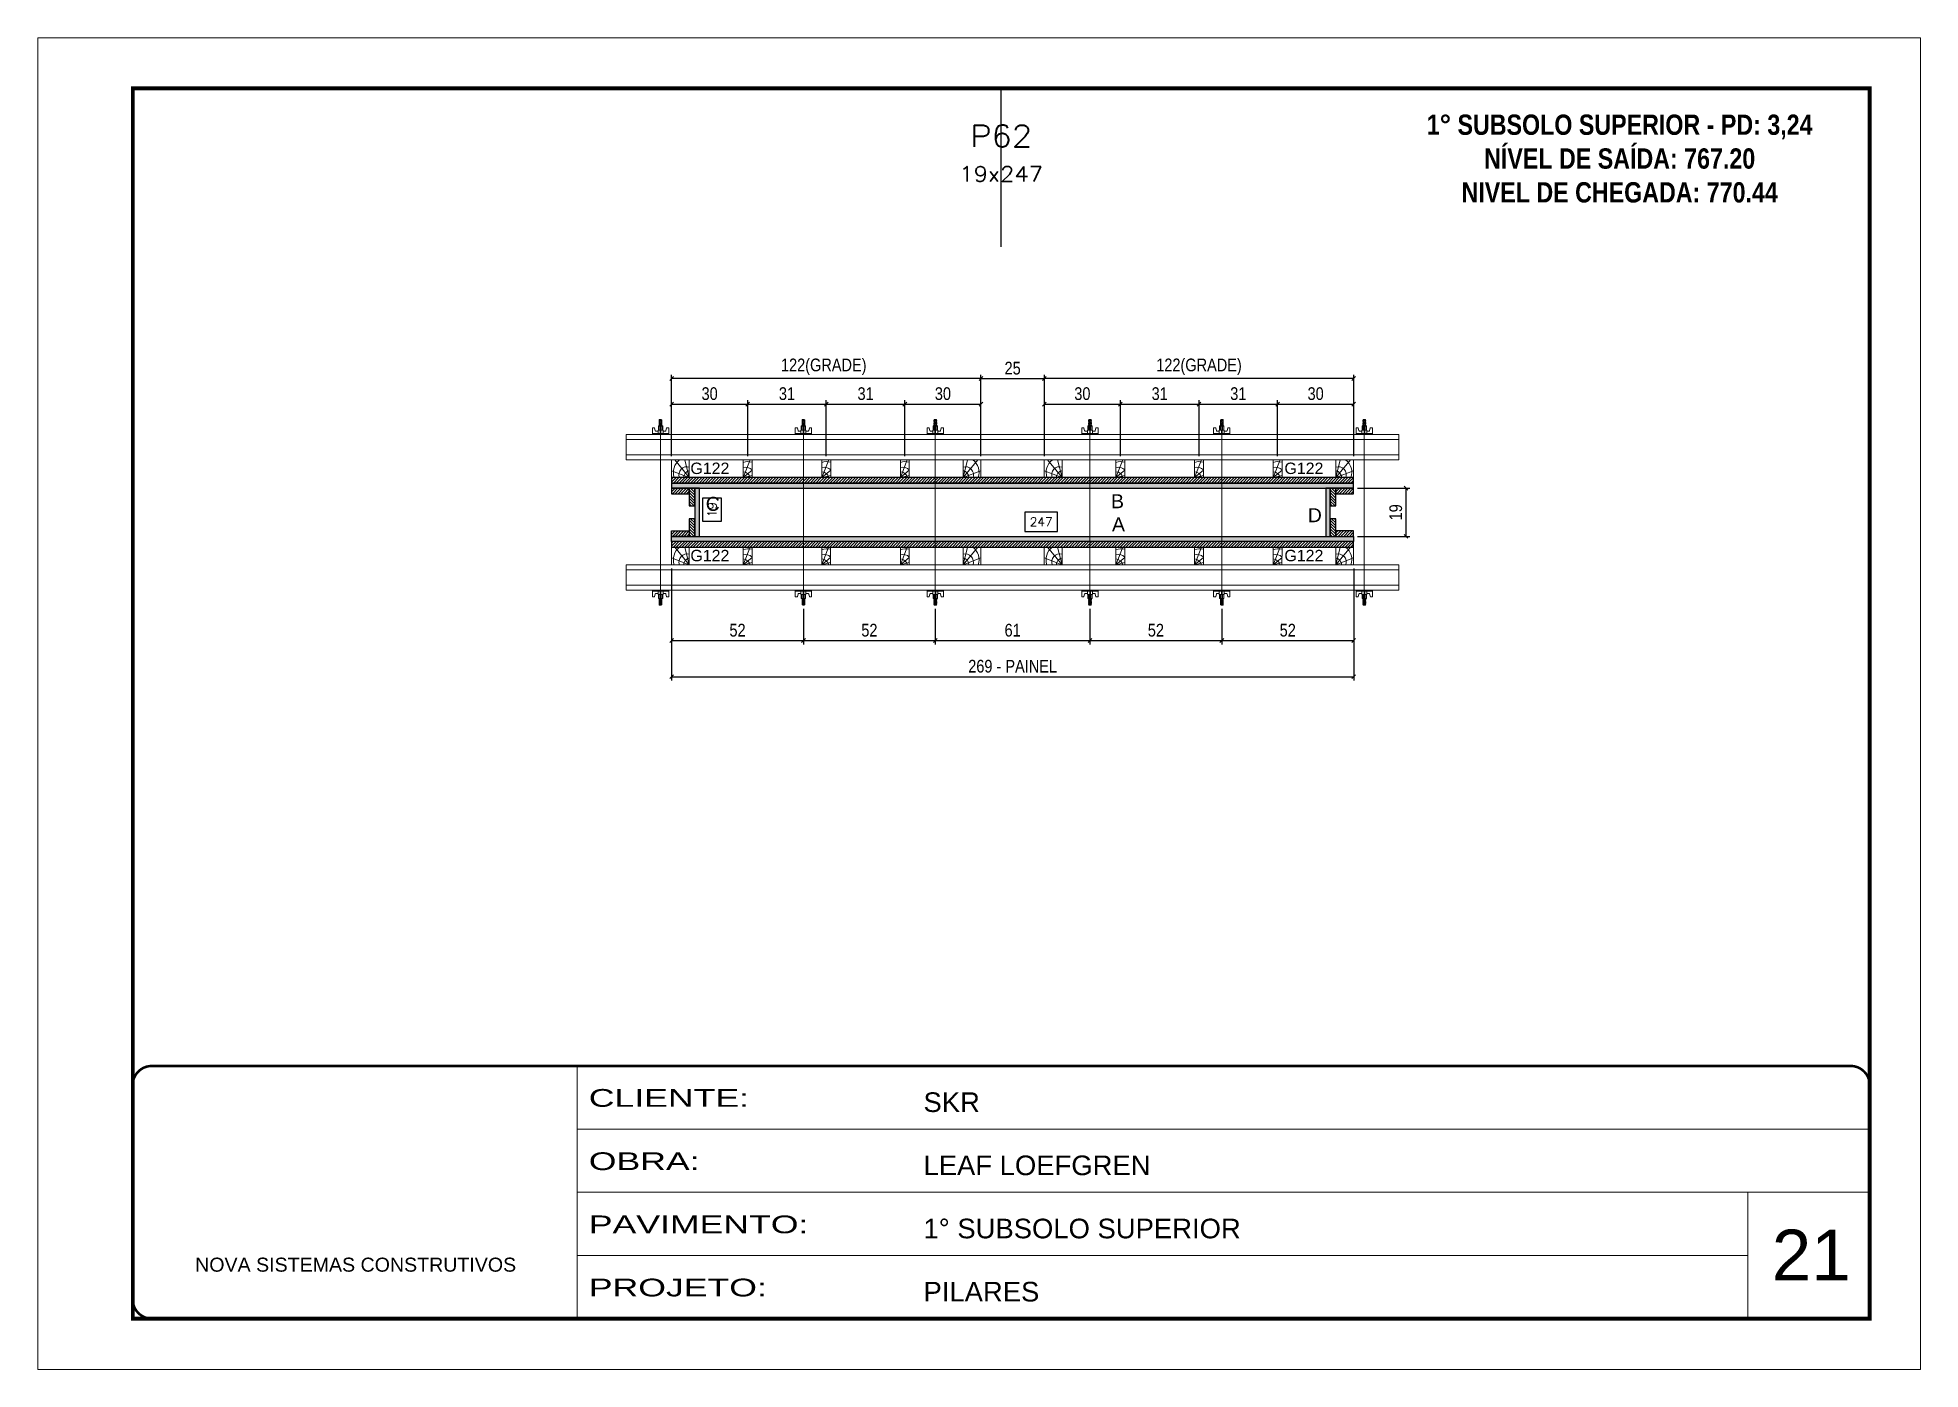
# Model space of a CAD drawing. Extents: x 14400 to 27878, y -21631 to 6985.
# Drawn here: x 14413 to 15898, y 192 to 1242 of the extents above; entities that cross this region are included whole.
import ezdxf
from ezdxf.enums import TextEntityAlignment as Align

# ---------------------------------------------------------------- set-up
doc = ezdxf.new("R2010")
doc.units = 0
for name, pattern in [('CONTINUO', [0]), ('DASHED', [0.75, 0.5, -0.25]), ('HIDDEN', [0.375, 0.25, -0.125])]:
    doc.linetypes.add(name, pattern=pattern)
for name, color, linetype, lineweight in [('CARIMBO', 255, 'Continuous', 9), ('Folhas', 255, 'Continuous', 9), ('Hachura', 251, 'Continuous', 9), ('Madeira', 126, 'Continuous', 18), ('Perfil Metálico', 224, 'Continuous', 18), ('SARRAFO DE PRESSAO', 251, 'DASHED', 9), ('Texto Seção', 7, 'Continuous', 15)]:
    doc.layers.add(name, color=color, linetype=linetype, lineweight=lineweight)
for name, color, linetype in [('CHAPA', 1, 'Continuous'), ('COTA', 241, 'Continuous'), ('NOMENCLATURA', 7, 'Continuous'), ('SARRAFO', 251, 'Continuous'), ('Texto de Titulo', 7, 'Continuous'), ('Texto Qtd Sarr', 242, 'Continuous'), ('TEXTO_GERAL', 7, 'Continuous')]:
    doc.layers.add(name, color=color, linetype=linetype)
doc.styles.add('ARIAL', font='arial.ttf')
doc.styles.add('COTA TECNICA 2X', font='techl___.ttf', dxfattribs={"height": 10})
doc.styles.add('ROMANC', font='techb___.ttf', dxfattribs={"height": 2.5})
doc.styles.add('ROMANS', font='romans.shx')
doc.styles.add('SANSSERIF', font='sas_____.pfb')
doc.styles.add('Tecnologia', font='')
doc.styles.get('Tecnologia').set_extended_font_data('Forgotten Futurist')
doc.dimstyles.new('SECAO PILAR', dxfattribs={"dimtxt": 10, "dimasz": 3, "dimexe": 3, "dimexo": 3, "dimgap": 3, "dimtad": 1, "dimdec": 1, "dimlfac": 0.5, "dimzin": 12, "dimdsep": 46, "dimtxsty": 'COTA TECNICA 2X', "dimblk1": 'OBLIQUE', "dimblk2": 'OBLIQUE', "dimsah": 1, "dimcen": 0.9, "dimclrd": 256, "dimclre": 256, "dimclrt": 256, "dimadec": 1, "dimazin": 3, "dimtfac": 1, "dimtdec": 1, "dimtmove": 0, "dimatfit": 3, "dimfxl": 1, "dimtolj": 1, "dimtzin": 12, "dimarcsym": 0})
doc.dimstyles.new('SECÇÃO 2', dxfattribs={"dimtxt": 7, "dimasz": 6, "dimexe": 0.18, "dimexo": 2, "dimgap": -4, "dimtad": 3, "dimdec": 1, "dimlfac": 0.5, "dimzin": 12, "dimdsep": 46, "dimtxsty": 'ROMANS', "dimblk": 'ARCHTICK', "dimcen": 0.09, "dimse1": 1, "dimse2": 1, "dimsd1": 1, "dimsd2": 1, "dimclrd": 180, "dimclre": 5, "dimclrt": 1, "dimadec": 0, "dimazin": 3, "dimtfac": 1, "dimtdec": 1, "dimtofl": 0, "dimtmove": 0, "dimatfit": 3, "dimldrblk": 'ARCHTICK', "dimfxl": 1, "dimtolj": 1, "dimtzin": 0, "dimarcsym": 0})
pattern_1 = [(225, (5789.5154, -22042.8167), (1.12253202, -1.12253202), [])]

msp = doc.modelspace()

# ---------------------------------------------------------------- texts
at = {"layer": 'CARIMBO', "style": 'ARIAL'}
msp.add_text('21', height=40, dxfattribs=at).set_placement((15781.33, 262))
at = {"layer": 'NOMENCLATURA', "color": 2, "insert": (15661.31, 1207.91), "char_height": 16, "attachment_point": 2, "style": 'ROMANC'}
msp.add_mtext_dynamic_manual_height_columns('\\P1° SUBSOLO SUPERIOR - PD: 3,24\\PNÍVEL DE SAÍDA: 767.20\\PNIVEL DE CHEGADA: 770.44', width=432.3511, gutter_width=1, heights=[0], dxfattribs=at)
at = {"layer": 'TEXTO_GERAL', "color": 0, "linetype": 'Continuous', "style": 'SANSSERIF'}
for p in [(14928.32, 902.29), (15396.87, 902.29), (14928.31, 833.51), (15396.85, 833.51)]:
    msp.add_text('G122', height=9, dxfattribs=at).set_placement(p, align=Align.MIDDLE_LEFT)
at = {"layer": 'TEXTO_GERAL', "style": 'ARIAL'}
for s, p in [('C', (14945.97, 874.25)), ('B', (15265.23, 876.34)), ('A', (15265.98, 858.11)), ('D', (15420.83, 865.31))]:
    msp.add_text(s, height=11, dxfattribs=at).set_placement(p, align=Align.MIDDLE_CENTER)

# ---------------------------------------------------------------- blocks, each defined once
blk = doc.blocks.new('9999999999')
at = {"color": 30, "linetype": 'CONTINUO'}
for p, q in [((98564.6, 34230.2), (98564.6, 34429.4)), ((98564.6, 34379.6), (99584, 34379.6)), ((98564.6, 34329.8), (99488, 34329.8)), ((99584, 34329.8), (99488, 34329.8)), ((99488, 34329.8), (99488, 34230.2)), ((98564.6, 34280), (99488, 34280))]:
    blk.add_line(p, q, dxfattribs=at)
at = {"color": 30, "linetype": 'CONTINUO', "const_width": 2}
blk.add_lwpolyline([(99584, 34230.2), (99584, 34414.4, 0.414214), (99569, 34429.4), (98229, 34429.4, 0.414214), (98214, 34414.4), (98214, 34245.2, 0.414214), (98229, 34230.2), (99584, 34230.2)], format="xyb", dxfattribs=at)
at = {"layer": 'Folhas'}
blk.add_lwpolyline([(98139, 34190.2), (99624, 34190.2), (99624, 35240.2), (98139, 35240.2)], close=True, dxfattribs=at)
at = {"layer": 'Folhas', "color": 30, "const_width": 3}
blk.add_lwpolyline([(98214, 34230.2), (99584, 34230.2), (99584, 35200.2), (98214, 35200.2)], close=True, dxfattribs=at)
at = {"color": 7, "linetype": 'Continuous', "ltscale": 5, "style": 'ARIAL'}
for s, height, p in [('SKR', 15.48, (98837.7, 34393.1)), ('LEAF LOEFGREN', 15.483, (98837.7, 34343.3)), ('1° SUBSOLO SUPERIOR', 15.483, (98837.7, 34293.5)), ('NOVA SISTEMAS CONSTRUTIVOS', 11.059, (98263.2, 34267.2)), ('PILARES', 15.48, (98837.7, 34243.7))]:
    blk.add_text(s, height=height, dxfattribs=at).set_placement(p)
at = {"layer": 'Folhas', "color": 7, "style": 'Tecnologia', "width": 1.5}
for s, p in [('CLIENTE:', (98573.7, 34397.2)), ('OBRA:', (98573.7, 34347.3)), ('PAVIMENTO:', (98573.7, 34297.5)), ('PROJETO:', (98573.7, 34247.7))]:
    blk.add_text(s, height=14, dxfattribs=at).set_placement(p)
blk = doc.blocks.new('*D1038')
at = {"layer": 'COTA', "color": 180, "lineweight": -2, "transparency": 16777216}
for p, q in [((14952.9, 878.7), (14937.9, 878.7)), ((14937.9, 878.7), (14937.9, 860.7)), ((14952.9, 860.7), (14952.9, 878.7)), ((14937.9, 860.7), (14952.9, 860.7))]:
    blk.add_line(p, q, dxfattribs=at)
at = {"layer": 'Defpoints', "color": 0, "transparency": 16777216}
for p in [(14952.8, 886.6), (14952.8, 848.6), (14956.9, 848.6)]:
    blk.add_point(p, dxfattribs=at)
at = {"layer": 'COTA', "color": 1, "transparency": 16777216, "insert": (14945.4, 869.7), "char_height": 7, "attachment_point": 5, "rotation": 90, "style": 'ROMANS'}
blk.add_mtext('\\A1;19', dxfattribs=at)
blk = doc.blocks.new('_ArchTick')
at = {"color": 0, "linetype": 'ByBlock', "const_width": 0.15}
blk.add_lwpolyline([(-0.5, -0.5), (0.5, 0.5)], dxfattribs=at)
blk = doc.blocks.new('*D1039')
at = {"layer": 'COTA', "color": 180, "lineweight": -2, "transparency": 16777216}
for p, q in [((15218, 867.6), (15192, 867.6)), ((15192, 867.6), (15192, 852.6)), ((15218, 852.6), (15218, 867.6)), ((15192, 852.6), (15218, 852.6))]:
    blk.add_line(p, q, dxfattribs=at)
at = {"layer": 'Defpoints', "color": 0, "transparency": 16777216}
for p in [(14935.5, 848.6), (15429.5, 848.6), (15429.5, 848.6)]:
    blk.add_point(p, dxfattribs=at)
at = {"layer": 'COTA', "color": 1, "transparency": 16777216, "insert": (15205, 860.1), "char_height": 7, "attachment_point": 5, "style": 'ROMANS'}
blk.add_mtext('\\A1;247', dxfattribs=at)
blk = doc.blocks.new('_Oblique')
at = {"color": 0, "linetype": 'ByBlock', "lineweight": -2}
blk.add_line((-0.5, -0.5), (0.5, 0.5), dxfattribs=at)
blk = doc.blocks.new('*D1040')
at = {"layer": 'COTA', "lineweight": -2, "transparency": 16777216}
for p, q in [((14913.5, 823.2), (14913.5, 735)), ((15451.5, 823.2), (15451.5, 735)), ((14913.5, 738), (15451.5, 738))]:
    blk.add_line(p, q, dxfattribs=at)
at = {"layer": 'Defpoints', "color": 0, "transparency": 16777216}
for p in [(14913.5, 826.2), (15451.5, 826.2), (15451.5, 738)]:
    blk.add_point(p, dxfattribs=at)
at = {"layer": 'COTA', "lineweight": -2, "transparency": 16777216, "xscale": 3, "yscale": 3, "zscale": 3, "rotation": 180}
blk.add_blockref('_Oblique', (14913.5, 738), dxfattribs=at)
at = {"layer": 'COTA', "lineweight": -2, "transparency": 16777216, "xscale": 3, "yscale": 3, "zscale": 3}
blk.add_blockref('_Oblique', (15451.5, 738), dxfattribs=at)
at = {"layer": 'COTA', "transparency": 16777216, "insert": (15182.5, 746.2), "char_height": 10, "attachment_point": 5, "style": 'COTA TECNICA 2X'}
blk.add_mtext('\\A1;269 - PAINEL', dxfattribs=at)
blk = doc.blocks.new('*D1041')
at = {"layer": 'COTA', "lineweight": -2, "transparency": 16777216}
for p, q in [((14913.5, 823.2), (14913.5, 763.5)), ((15017.5, 791.4), (15017.5, 763.5)), ((14913.5, 766.5), (15017.5, 766.5))]:
    blk.add_line(p, q, dxfattribs=at)
at = {"layer": 'Defpoints', "color": 0, "transparency": 16777216}
for p in [(14913.5, 826.2), (15017.5, 794.4), (15017.5, 766.5)]:
    blk.add_point(p, dxfattribs=at)
at = {"layer": 'COTA', "lineweight": -2, "transparency": 16777216, "xscale": 3, "yscale": 3, "zscale": 3, "rotation": 180}
blk.add_blockref('_Oblique', (14913.5, 766.5), dxfattribs=at)
at = {"layer": 'COTA', "lineweight": -2, "transparency": 16777216, "xscale": 3, "yscale": 3, "zscale": 3}
blk.add_blockref('_Oblique', (15017.5, 766.5), dxfattribs=at)
at = {"layer": 'COTA', "transparency": 16777216, "insert": (14965.5, 774.6), "char_height": 10, "attachment_point": 5, "style": 'COTA TECNICA 2X'}
blk.add_mtext('\\A1;52', dxfattribs=at)
blk = doc.blocks.new('C')
at = {"layer": 'Hachura', "color": 0}
for p, q in [((0, 3.22), (0, -3.22)), ((0.45, 3.22), (0, 3.22)), ((0.46, 3.16), (0, 3.16)), ((0.46, 3.05), (0, 3.05)), ((0.46, 2.88), (0, 2.88)), ((0, 2.75), (0, -1.16)), ((0.46, 2.65), (0, 2.65)), ((0.46, 2.23), (0, 2.23)), ((0.46, 1.51), (0, 1.51)), ((0.39, 0.49), (0.17, 0.49)), ((0.45, -3.23), (0.45, 3.22)), ((0.45, 3.22), (2.58, 3.22)), ((1.74, 0.97), (0.45, 0.97)), ((1.45, 0.1), (0.45, 0.1)), ((1.35, 1.94), (1.35, 0.96)), ((2.58, 2.39), (1.47, 2.09)), ((1.74, -0.97), (1.74, 0.97)), ((1.74, 0.97), (1.74, 0.84)), ((1.74, 0.97), (1.74, 0.84)), ((1.74, 0.84), (3.35, 0.84)), ((3.35, 0.45), (1.74, 0.45)), ((2.58, 3.22), (2.58, 2.39)), ((3.32, 0.84), (3.32, -0.84)), ((3.35, 0.84), (3.35, -0.84)), ((3.68, 0.45), (3.35, 0.45)), ((3.84, -0.52), (3.35, 0.45)), ((3.35, 0.06), (3.67, -0.57)), ((3.68, 0.45), (4.16, -0.52)), ((3.72, 0.5), (4.25, -0.57)), ((4.37, -0.55), (3.83, 0.53)), ((4.15, 0.45), (3.93, 0.45)), ((4.42, -0.52), (3.93, 0.45)), ((4.15, 0.45), (4.26, 0.45)), ((4.26, 0.45), (4.74, -0.52)), ((4.3, 0.5), (4.83, -0.57)), ((4.95, -0.55), (4.41, 0.53)), ((4.51, 0.45), (4.84, 0.45)), ((5, -0.52), (4.51, 0.45)), ((4.84, 0.45), (5.32, -0.52)), ((4.88, 0.5), (5.41, -0.57)), ((5.53, -0.55), (4.99, 0.53)), ((5.58, -0.52), (5.09, 0.45)), ((5.42, 0.45), (5.09, 0.45)), ((5.58, -0.52), (5.09, 0.45)), ((5.42, 0.45), (5.74, -0.19)), ((5.46, 0.5), (5.74, -0.07)), ((5.74, 0.19), (5.57, 0.53)), ((5.74, 0.32), (5.68, 0.45)), ((5.68, 0.45), (5.74, 0.45)), ((5.74, 0.45), (5.9, 0.29)), ((5.74, 0.45), (5.74, -0.52)), ((5.9, -0.36), (5.9, 0.29)), ((0.45, 0), (0, 0)), ((0.46, -1.52), (0, -1.52)), ((0.46, -2.23), (0, -2.23)), ((0.46, -2.65), (0, -2.65)), ((0.46, -2.88), (0, -2.88)), ((0.46, -3.05), (0, -3.05)), ((0.46, -3.16), (0, -3.16)), ((0, -3.22), (2.57, -3.22)), ((0.08, -0.48), (0.29, -0.48)), ((0.29, -0.48), (0.4, -0.48)), ((0.45, 0), (0.45, -0.97)), ((0.45, -0.16), (1.45, -0.16)), ((0.45, -0.65), (0.45, -0.32)), ((0.45, -3.23), (0.45, -0.65)), ((0.45, -0.97), (1.74, -0.97)), ((1.35, -1.94), (1.35, -0.97)), ((2.58, -2.39), (1.47, -2.1)), ((3.35, -0.32), (1.74, -0.32)), ((3.35, -0.84), (1.74, -0.84)), ((2.58, -3.23), (2.58, -2.39)), ((3.35, -0.07), (3.58, -0.52)), ((3.35, -0.52), (3.58, -0.52)), ((3.84, -0.52), (4.16, -0.52)), ((4.42, -0.52), (4.74, -0.52)), ((4.63, -0.52), (4.74, -0.52)), ((5, -0.52), (5.32, -0.52)), ((5.58, -0.52), (5.74, -0.52)), ((5.74, -0.52), (5.9, -0.36)), ((5.74, -0.52), (5.74, -0.52))]:
    blk.add_line(p, q, dxfattribs=at)
for centre, radius, start, end in [((1.52, 1.94), 0.161, 104.74356, 180), ((1.44, -0.03), 0.129, 272.69497, 87.30503), ((3.81, 0.39), 0.143, 25.56881, 154.43119), ((4.39, 0.39), 0.143, 25.56881, 154.43119), ((4.97, 0.39), 0.143, 25.56881, 154.43119), ((5.55, 0.39), 0.143, 25.56881, 154.43119), ((0.17, -0.37), 0.174, 221.74404, 317.85924), ((1.52, -1.94), 0.161, 180, 255.25644), ((3.71, -0.4), 0.174, 222.14076, 318.25596), ((4.29, -0.4), 0.174, 222.14076, 318.25596), ((4.87, -0.4), 0.174, 222.14076, 318.25596), ((5.45, -0.4), 0.174, 222.14076, 318.25596), ((5.61, -0.4), 0.174, 317.85924, 318.25596)]:
    blk.add_arc(centre, radius, start, end, dxfattribs=at)
blk = doc.blocks.new('*D1059')
at = {"layer": 'COTA', "lineweight": -2, "transparency": 16777216}
for p, q in [((15243.5, 791.4), (15243.5, 763.5)), ((15347.5, 791.4), (15347.5, 763.5)), ((15243.5, 766.5), (15347.5, 766.5))]:
    blk.add_line(p, q, dxfattribs=at)
at = {"layer": 'Defpoints', "color": 0, "transparency": 16777216}
for p in [(15243.5, 794.4), (15347.5, 794.4), (15347.5, 766.5)]:
    blk.add_point(p, dxfattribs=at)
at = {"layer": 'COTA', "lineweight": -2, "transparency": 16777216, "xscale": 3, "yscale": 3, "zscale": 3, "rotation": 180}
blk.add_blockref('_Oblique', (15243.5, 766.5), dxfattribs=at)
at = {"layer": 'COTA', "lineweight": -2, "transparency": 16777216, "xscale": 3, "yscale": 3, "zscale": 3}
blk.add_blockref('_Oblique', (15347.5, 766.5), dxfattribs=at)
at = {"layer": 'COTA', "transparency": 16777216, "insert": (15295.5, 774.6), "char_height": 10, "attachment_point": 5, "style": 'COTA TECNICA 2X'}
blk.add_mtext('\\A1;52', dxfattribs=at)
blk = doc.blocks.new('*D1060')
at = {"layer": 'COTA', "lineweight": -2, "transparency": 16777216}
for p, q in [((15454.5, 886.6), (15495.8, 886.6)), ((15492.8, 848.6), (15492.8, 886.6)), ((15454.5, 848.6), (15495.8, 848.6))]:
    blk.add_line(p, q, dxfattribs=at)
at = {"layer": 'Defpoints', "color": 0, "transparency": 16777216}
for p in [(15451.5, 886.6), (15492.8, 886.6), (15451.5, 848.6)]:
    blk.add_point(p, dxfattribs=at)
at = {"layer": 'COTA', "lineweight": -2, "transparency": 16777216, "xscale": 3, "yscale": 3, "zscale": 3}
for p, rotation in [((15492.8, 886.6), 90), ((15492.8, 848.6), 270)]:
    blk.add_blockref('_Oblique', p, dxfattribs=dict(at, rotation=rotation))
at = {"layer": 'COTA', "transparency": 16777216, "insert": (15484.7, 867.6), "char_height": 10, "attachment_point": 5, "rotation": 90, "style": 'COTA TECNICA 2X'}
blk.add_mtext('\\A1;19', dxfattribs=at)
blk = doc.blocks.new('*D1061')
at = {"layer": 'COTA', "lineweight": -2, "transparency": 16777216}
for p, q in [((15017.5, 791.4), (15017.5, 763.5)), ((15121.5, 791.4), (15121.5, 763.5)), ((15017.5, 766.5), (15121.5, 766.5))]:
    blk.add_line(p, q, dxfattribs=at)
at = {"layer": 'Defpoints', "color": 0, "transparency": 16777216}
for p in [(15017.5, 794.4), (15121.5, 794.4), (15121.5, 766.5)]:
    blk.add_point(p, dxfattribs=at)
at = {"layer": 'COTA', "lineweight": -2, "transparency": 16777216, "xscale": 3, "yscale": 3, "zscale": 3, "rotation": 180}
blk.add_blockref('_Oblique', (15017.5, 766.5), dxfattribs=at)
at = {"layer": 'COTA', "lineweight": -2, "transparency": 16777216, "xscale": 3, "yscale": 3, "zscale": 3}
blk.add_blockref('_Oblique', (15121.5, 766.5), dxfattribs=at)
at = {"layer": 'COTA', "transparency": 16777216, "insert": (15069.5, 774.6), "char_height": 10, "attachment_point": 5, "style": 'COTA TECNICA 2X'}
blk.add_mtext('\\A1;52', dxfattribs=at)
blk = doc.blocks.new('PONTALETE')
at = {"layer": 'Madeira'}
for q in [(2.71, 7), (7, 5.76), (7, 1.74)]:
    blk.add_line((0, 0), q, dxfattribs=at)
blk.add_lwpolyline([(0, 0), (7, 0), (7, 7), (0, 7)], close=True, dxfattribs=at)
for centre, radius, start, end in [((2.04, 0.06), 6.23, 37.28179, 109.09128), ((1.09, 0.9), 3.19, 343.60304, 109.98471), ((-0.21, -0.78), 3.09, 14.63219, 86.0383)]:
    blk.add_arc(centre, radius, start, end, dxfattribs=at)
blk = doc.blocks.new('MEIO PONTALETE')
at = {"layer": 'Madeira'}
for q in [(2.71, 7), (3.5, 2.88), (3.5, 0.87)]:
    blk.add_line((0, 0), q, dxfattribs=at)
blk.add_lwpolyline([(0, 0), (3.5, 0), (3.5, 7), (0, 7)], close=True, dxfattribs=at)
for centre, radius, start, end in [((2.04, 0.06), 6.23, 76.44987, 109.09128), ((1.09, 0.9), 3.19, 40.90626, 109.98471), ((-0.21, -0.78), 3.09, 14.63219, 86.0383)]:
    blk.add_arc(centre, radius, start, end, dxfattribs=at)
blk = doc.blocks.new('*D1042')
at = {"layer": 'COTA', "lineweight": -2, "transparency": 16777216}
for p, q in [((15207.5, 912), (15207.5, 955.9)), ((15207.5, 952.9), (15267.5, 952.9)), ((15267.5, 912), (15267.5, 955.9))]:
    blk.add_line(p, q, dxfattribs=at)
at = {"layer": 'Defpoints', "color": 0, "transparency": 16777216}
for p in [(15267.5, 952.9), (15207.5, 909), (15267.5, 909)]:
    blk.add_point(p, dxfattribs=at)
at = {"layer": 'COTA', "lineweight": -2, "transparency": 16777216, "xscale": 3, "yscale": 3, "zscale": 3, "rotation": 180}
blk.add_blockref('_Oblique', (15207.5, 952.9), dxfattribs=at)
at = {"layer": 'COTA', "lineweight": -2, "transparency": 16777216, "xscale": 3, "yscale": 3, "zscale": 3}
blk.add_blockref('_Oblique', (15267.5, 952.9), dxfattribs=at)
at = {"layer": 'COTA', "transparency": 16777216, "insert": (15237.5, 961.1), "char_height": 10, "attachment_point": 5, "style": 'COTA TECNICA 2X'}
blk.add_mtext('\\A1;30', dxfattribs=at)
blk = doc.blocks.new('*D1043')
at = {"layer": 'COTA', "lineweight": -2, "transparency": 16777216}
for p, q in [((15207.5, 912), (15207.5, 976.1)), ((15451.5, 973.1), (15207.5, 973.1)), ((15451.5, 912), (15451.5, 976.1))]:
    blk.add_line(p, q, dxfattribs=at)
at = {"layer": 'Defpoints', "color": 0, "transparency": 16777216}
for p in [(15207.5, 973.1), (15207.5, 909), (15451.5, 909)]:
    blk.add_point(p, dxfattribs=at)
at = {"layer": 'COTA', "lineweight": -2, "transparency": 16777216, "xscale": 3, "yscale": 3, "zscale": 3, "rotation": 180}
blk.add_blockref('_Oblique', (15207.5, 973.1), dxfattribs=at)
at = {"layer": 'COTA', "lineweight": -2, "transparency": 16777216, "xscale": 3, "yscale": 3, "zscale": 3}
blk.add_blockref('_Oblique', (15451.5, 973.1), dxfattribs=at)
at = {"layer": 'COTA', "transparency": 16777216, "insert": (15329.5, 982.3), "char_height": 10, "attachment_point": 5, "style": 'COTA TECNICA 2X'}
blk.add_mtext('\\A1;122(GRADE)', dxfattribs=at)
blk = doc.blocks.new('*D1062')
at = {"layer": 'COTA', "lineweight": -2, "transparency": 16777216}
for p, q in [((15267.5, 912), (15267.5, 955.9)), ((15267.5, 952.9), (15329.5, 952.9)), ((15329.5, 912), (15329.5, 955.9))]:
    blk.add_line(p, q, dxfattribs=at)
at = {"layer": 'Defpoints', "color": 0, "transparency": 16777216}
for p in [(15329.5, 952.9), (15267.5, 909), (15329.5, 909)]:
    blk.add_point(p, dxfattribs=at)
at = {"layer": 'COTA', "lineweight": -2, "transparency": 16777216, "xscale": 3, "yscale": 3, "zscale": 3, "rotation": 180}
blk.add_blockref('_Oblique', (15267.5, 952.9), dxfattribs=at)
at = {"layer": 'COTA', "lineweight": -2, "transparency": 16777216, "xscale": 3, "yscale": 3, "zscale": 3}
blk.add_blockref('_Oblique', (15329.5, 952.9), dxfattribs=at)
at = {"layer": 'COTA', "transparency": 16777216, "insert": (15298.5, 961.1), "char_height": 10, "attachment_point": 5, "style": 'COTA TECNICA 2X'}
blk.add_mtext('\\A1;31', dxfattribs=at)
blk = doc.blocks.new('*D1063')
at = {"layer": 'COTA', "lineweight": -2, "transparency": 16777216}
for p, q in [((15329.5, 912), (15329.5, 955.9)), ((15329.5, 952.9), (15391.5, 952.9)), ((15391.5, 912), (15391.5, 955.9))]:
    blk.add_line(p, q, dxfattribs=at)
at = {"layer": 'Defpoints', "color": 0, "transparency": 16777216}
for p in [(15391.5, 952.9), (15329.5, 909), (15391.5, 909)]:
    blk.add_point(p, dxfattribs=at)
at = {"layer": 'COTA', "lineweight": -2, "transparency": 16777216, "xscale": 3, "yscale": 3, "zscale": 3, "rotation": 180}
blk.add_blockref('_Oblique', (15329.5, 952.9), dxfattribs=at)
at = {"layer": 'COTA', "lineweight": -2, "transparency": 16777216, "xscale": 3, "yscale": 3, "zscale": 3}
blk.add_blockref('_Oblique', (15391.5, 952.9), dxfattribs=at)
at = {"layer": 'COTA', "transparency": 16777216, "insert": (15360.5, 961.1), "char_height": 10, "attachment_point": 5, "style": 'COTA TECNICA 2X'}
blk.add_mtext('\\A1;31', dxfattribs=at)
blk = doc.blocks.new('*D1064')
at = {"layer": 'COTA', "lineweight": -2, "transparency": 16777216}
for p, q in [((15391.5, 912), (15391.5, 955.9)), ((15391.5, 952.9), (15451.5, 952.9)), ((15451.5, 912), (15451.5, 955.9))]:
    blk.add_line(p, q, dxfattribs=at)
at = {"layer": 'Defpoints', "color": 0, "transparency": 16777216}
for p in [(15451.5, 952.9), (15391.5, 909), (15451.5, 909)]:
    blk.add_point(p, dxfattribs=at)
at = {"layer": 'COTA', "lineweight": -2, "transparency": 16777216, "xscale": 3, "yscale": 3, "zscale": 3, "rotation": 180}
blk.add_blockref('_Oblique', (15391.5, 952.9), dxfattribs=at)
at = {"layer": 'COTA', "lineweight": -2, "transparency": 16777216, "xscale": 3, "yscale": 3, "zscale": 3}
blk.add_blockref('_Oblique', (15451.5, 952.9), dxfattribs=at)
at = {"layer": 'COTA', "transparency": 16777216, "insert": (15421.5, 961.1), "char_height": 10, "attachment_point": 5, "style": 'COTA TECNICA 2X'}
blk.add_mtext('\\A1;30', dxfattribs=at)
blk = doc.blocks.new('*D1044')
at = {"layer": 'COTA', "lineweight": -2, "transparency": 16777216}
for p, q in [((14913.5, 912), (14913.5, 955.9)), ((14913.5, 952.9), (14973.5, 952.9)), ((14973.5, 912), (14973.5, 955.9))]:
    blk.add_line(p, q, dxfattribs=at)
at = {"layer": 'Defpoints', "color": 0, "transparency": 16777216}
for p in [(14973.5, 952.9), (14913.5, 909), (14973.5, 909)]:
    blk.add_point(p, dxfattribs=at)
at = {"layer": 'COTA', "lineweight": -2, "transparency": 16777216, "xscale": 3, "yscale": 3, "zscale": 3, "rotation": 180}
blk.add_blockref('_Oblique', (14913.5, 952.9), dxfattribs=at)
at = {"layer": 'COTA', "lineweight": -2, "transparency": 16777216, "xscale": 3, "yscale": 3, "zscale": 3}
blk.add_blockref('_Oblique', (14973.5, 952.9), dxfattribs=at)
at = {"layer": 'COTA', "transparency": 16777216, "insert": (14943.5, 961.1), "char_height": 10, "attachment_point": 5, "style": 'COTA TECNICA 2X'}
blk.add_mtext('\\A1;30', dxfattribs=at)
blk = doc.blocks.new('*D1045')
at = {"layer": 'COTA', "lineweight": -2, "transparency": 16777216}
for p, q in [((14913.5, 912), (14913.5, 976.1)), ((15157.5, 973.1), (14913.5, 973.1)), ((15157.5, 912), (15157.5, 976.1))]:
    blk.add_line(p, q, dxfattribs=at)
at = {"layer": 'Defpoints', "color": 0, "transparency": 16777216}
for p in [(14913.5, 973.1), (14913.5, 909), (15157.5, 909)]:
    blk.add_point(p, dxfattribs=at)
at = {"layer": 'COTA', "lineweight": -2, "transparency": 16777216, "xscale": 3, "yscale": 3, "zscale": 3, "rotation": 180}
blk.add_blockref('_Oblique', (14913.5, 973.1), dxfattribs=at)
at = {"layer": 'COTA', "lineweight": -2, "transparency": 16777216, "xscale": 3, "yscale": 3, "zscale": 3}
blk.add_blockref('_Oblique', (15157.5, 973.1), dxfattribs=at)
at = {"layer": 'COTA', "transparency": 16777216, "insert": (15033.5, 982.3), "char_height": 10, "attachment_point": 5, "style": 'COTA TECNICA 2X'}
blk.add_mtext('\\A1;122(GRADE)', dxfattribs=at)
blk = doc.blocks.new('*D1065')
at = {"layer": 'COTA', "lineweight": -2, "transparency": 16777216}
for p, q in [((14973.5, 912), (14973.5, 955.9)), ((14973.5, 952.9), (15035.5, 952.9)), ((15035.5, 912), (15035.5, 955.9))]:
    blk.add_line(p, q, dxfattribs=at)
at = {"layer": 'Defpoints', "color": 0, "transparency": 16777216}
for p in [(15035.5, 952.9), (14973.5, 909), (15035.5, 909)]:
    blk.add_point(p, dxfattribs=at)
at = {"layer": 'COTA', "lineweight": -2, "transparency": 16777216, "xscale": 3, "yscale": 3, "zscale": 3, "rotation": 180}
blk.add_blockref('_Oblique', (14973.5, 952.9), dxfattribs=at)
at = {"layer": 'COTA', "lineweight": -2, "transparency": 16777216, "xscale": 3, "yscale": 3, "zscale": 3}
blk.add_blockref('_Oblique', (15035.5, 952.9), dxfattribs=at)
at = {"layer": 'COTA', "transparency": 16777216, "insert": (15004.5, 961.1), "char_height": 10, "attachment_point": 5, "style": 'COTA TECNICA 2X'}
blk.add_mtext('\\A1;31', dxfattribs=at)
blk = doc.blocks.new('*D1066')
at = {"layer": 'COTA', "lineweight": -2, "transparency": 16777216}
for p, q in [((15035.5, 912), (15035.5, 955.9)), ((15035.5, 952.9), (15097.5, 952.9)), ((15097.5, 912), (15097.5, 955.9))]:
    blk.add_line(p, q, dxfattribs=at)
at = {"layer": 'Defpoints', "color": 0, "transparency": 16777216}
for p in [(15097.5, 952.9), (15035.5, 909), (15097.5, 909)]:
    blk.add_point(p, dxfattribs=at)
at = {"layer": 'COTA', "lineweight": -2, "transparency": 16777216, "xscale": 3, "yscale": 3, "zscale": 3, "rotation": 180}
blk.add_blockref('_Oblique', (15035.5, 952.9), dxfattribs=at)
at = {"layer": 'COTA', "lineweight": -2, "transparency": 16777216, "xscale": 3, "yscale": 3, "zscale": 3}
blk.add_blockref('_Oblique', (15097.5, 952.9), dxfattribs=at)
at = {"layer": 'COTA', "transparency": 16777216, "insert": (15066.5, 961.1), "char_height": 10, "attachment_point": 5, "style": 'COTA TECNICA 2X'}
blk.add_mtext('\\A1;31', dxfattribs=at)
blk = doc.blocks.new('*D1067')
at = {"layer": 'COTA', "lineweight": -2, "transparency": 16777216}
for p, q in [((15097.5, 912), (15097.5, 955.9)), ((15097.5, 952.9), (15157.5, 952.9)), ((15157.5, 912), (15157.5, 955.9))]:
    blk.add_line(p, q, dxfattribs=at)
at = {"layer": 'Defpoints', "color": 0, "transparency": 16777216}
for p in [(15157.5, 952.9), (15097.5, 909), (15157.5, 909)]:
    blk.add_point(p, dxfattribs=at)
at = {"layer": 'COTA', "lineweight": -2, "transparency": 16777216, "xscale": 3, "yscale": 3, "zscale": 3, "rotation": 180}
blk.add_blockref('_Oblique', (15097.5, 952.9), dxfattribs=at)
at = {"layer": 'COTA', "lineweight": -2, "transparency": 16777216, "xscale": 3, "yscale": 3, "zscale": 3}
blk.add_blockref('_Oblique', (15157.5, 952.9), dxfattribs=at)
at = {"layer": 'COTA', "transparency": 16777216, "insert": (15127.5, 961.1), "char_height": 10, "attachment_point": 5, "style": 'COTA TECNICA 2X'}
blk.add_mtext('\\A1;30', dxfattribs=at)
blk = doc.blocks.new('*D1052')
at = {"layer": 'COTA', "lineweight": -2, "transparency": 16777216}
for p, q in [((15157.5, 912), (15157.5, 976.1)), ((15157.5, 973.1), (15207.5, 973.1)), ((15207.5, 912), (15207.5, 976.1))]:
    blk.add_line(p, q, dxfattribs=at)
at = {"layer": 'Defpoints', "color": 0, "transparency": 16777216}
for p in [(15207.5, 973.1), (15157.5, 909), (15207.5, 909)]:
    blk.add_point(p, dxfattribs=at)
at = {"layer": 'COTA', "lineweight": -2, "transparency": 16777216, "xscale": 3, "yscale": 3, "zscale": 3, "rotation": 180}
blk.add_blockref('_Oblique', (15157.5, 973.1), dxfattribs=at)
at = {"layer": 'COTA', "lineweight": -2, "transparency": 16777216, "xscale": 3, "yscale": 3, "zscale": 3}
blk.add_blockref('_Oblique', (15207.5, 973.1), dxfattribs=at)
at = {"layer": 'COTA', "transparency": 16777216, "insert": (15182.5, 981.2), "char_height": 10, "attachment_point": 5, "style": 'COTA TECNICA 2X'}
blk.add_mtext('\\A1;25', dxfattribs=at)
blk = doc.blocks.new('titulo1')
at = {"layer": 'Defpoints', "color": 252, "linetype": 'HIDDEN', "ltscale": 2}
blk.add_line((0, 0), (0, 125), dxfattribs=at)
at = {"layer": 'Defpoints', "style": 'ROMANS', "oblique": 15}
blk.add_attdef('FOLHA', text='', height=10, dxfattribs=at).set_placement((0, 15.6), align=Align.MIDDLE_CENTER)
at = {"layer": 'Texto Qtd Sarr', "color": 3, "style": 'ROMANS', "oblique": 15}
for tag, height, p in [('TITULO', 17, (0, 71.4)), ('SEÇÃO', 12, (0, 41.5))]:
    blk.add_attdef(tag, text='', height=height, dxfattribs=at).set_placement(p, align=Align.MIDDLE_CENTER)
blk = doc.blocks.new('*D1053')
at = {"layer": 'COTA', "lineweight": -2, "transparency": 16777216}
for p, q in [((15451.5, 823.2), (15451.5, 763.5)), ((15347.5, 791.4), (15347.5, 763.5)), ((15347.5, 766.5), (15451.5, 766.5))]:
    blk.add_line(p, q, dxfattribs=at)
at = {"layer": 'Defpoints', "color": 0, "transparency": 16777216}
for p in [(15451.5, 826.2), (15347.5, 794.4), (15451.5, 766.5)]:
    blk.add_point(p, dxfattribs=at)
at = {"layer": 'COTA', "lineweight": -2, "transparency": 16777216, "xscale": 3, "yscale": 3, "zscale": 3, "rotation": 180}
blk.add_blockref('_Oblique', (15347.5, 766.5), dxfattribs=at)
at = {"layer": 'COTA', "lineweight": -2, "transparency": 16777216, "xscale": 3, "yscale": 3, "zscale": 3}
blk.add_blockref('_Oblique', (15451.5, 766.5), dxfattribs=at)
at = {"layer": 'COTA', "transparency": 16777216, "insert": (15399.5, 774.6), "char_height": 10, "attachment_point": 5, "style": 'COTA TECNICA 2X'}
blk.add_mtext('\\A1;52', dxfattribs=at)
blk = doc.blocks.new('*D1054')
at = {"layer": 'COTA', "lineweight": -2, "transparency": 16777216}
for p, q in [((15121.5, 791.4), (15121.5, 763.5)), ((15243.5, 791.4), (15243.5, 763.5)), ((15121.5, 766.5), (15243.5, 766.5))]:
    blk.add_line(p, q, dxfattribs=at)
at = {"layer": 'Defpoints', "color": 0, "transparency": 16777216}
for p in [(15121.5, 794.4), (15243.5, 794.4), (15243.5, 766.5)]:
    blk.add_point(p, dxfattribs=at)
at = {"layer": 'COTA', "lineweight": -2, "transparency": 16777216, "xscale": 3, "yscale": 3, "zscale": 3, "rotation": 180}
blk.add_blockref('_Oblique', (15121.5, 766.5), dxfattribs=at)
at = {"layer": 'COTA', "lineweight": -2, "transparency": 16777216, "xscale": 3, "yscale": 3, "zscale": 3}
blk.add_blockref('_Oblique', (15243.5, 766.5), dxfattribs=at)
at = {"layer": 'COTA', "transparency": 16777216, "insert": (15182.5, 774.6), "char_height": 10, "attachment_point": 5, "style": 'COTA TECNICA 2X'}
blk.add_mtext('\\A1;61', dxfattribs=at)

# ---------------------------------------------------------------- dimensions: what is measured, and where the dimension line sits
at = {"layer": 'COTA'}
dim = msp.add_linear_dim(base=(14913.48, 973.13), p1=(15157.48, 908.98), p2=(14913.48, 909), text='<>(GRADE)', dimstyle='SECAO PILAR', dxfattribs=at)
dim.commit()
dim.dimension.update_dxf_attribs({"geometry": '*D1045', "text_midpoint": (15033.48, 973.13), "dimtype": 160})
for base, p1, p2, dimstyle, picture, middle in [((15207.49, 973.13), (15157.48, 908.96), (15207.49, 909), 'SECAO PILAR', '*D1052', (15182.48, 973.13)), ((15429.47, 848.59), (14935.47, 848.59), (15429.47, 848.59), 'SECÇÃO 2', '*D1039', (15205.02, 848.59))]:
    dim = msp.add_linear_dim(base=base, p1=p1, p2=p2, dimstyle=dimstyle, dxfattribs=at)
    dim.commit()
    dim.dimension.update_dxf_attribs({"geometry": picture, "text_midpoint": middle, "dimtype": 160})
for base, p1, p2, text, picture, middle in [((15207.49, 973.13), (15451.48, 908.98), (15207.49, 909), '<>(GRADE)', '*D1043', (15329.49, 982.35)), ((15451.47, 738.03), (14913.47, 826.2), (15451.47, 826.24), '<> - PAINEL', '*D1040', (15182.47, 746.16))]:
    dim = msp.add_linear_dim(base=base, p1=p1, p2=p2, text=text, dimstyle='SECAO PILAR', dxfattribs=at)
    dim.commit()
    dim.dimension.update_dxf_attribs({"geometry": picture, "text_midpoint": middle})
for base, p1, p2, picture, middle in [((14973.48, 952.93), (14913.48, 909), (14973.48, 908.99), '*D1044', (14943.48, 961.15)), ((15035.48, 952.93), (14973.48, 908.99), (15035.48, 908.99), '*D1065', (15004.48, 961.15)), ((15097.48, 952.93), (15035.48, 908.99), (15097.48, 908.99), '*D1066', (15066.48, 961.15)), ((15157.48, 952.93), (15097.48, 908.99), (15157.48, 908.99), '*D1067', (15127.48, 961.15)), ((15267.49, 952.93), (15207.49, 909), (15267.49, 908.99), '*D1042', (15237.49, 961.15)), ((15329.49, 952.93), (15267.49, 908.99), (15329.49, 908.99), '*D1062', (15298.49, 961.15)), ((15391.49, 952.93), (15329.49, 908.99), (15391.49, 908.99), '*D1063', (15360.49, 961.15)), ((15451.48, 952.93), (15391.49, 908.99), (15451.48, 908.99), '*D1064', (15421.49, 961.15)), ((15017.54, 766.45), (14913.47, 826.19), (15017.54, 794.42), '*D1041', (14965.5, 774.56)), ((15451.45, 766.45), (15347.54, 794.42), (15451.45, 826.21), '*D1053', (15399.49, 774.56)), ((15121.54, 766.45), (15017.54, 794.42), (15121.54, 794.42), '*D1061', (15069.54, 774.56)), ((15243.54, 766.45), (15121.54, 794.42), (15243.54, 794.42), '*D1054', (15182.54, 774.56)), ((15347.54, 766.45), (15243.54, 794.42), (15347.54, 794.42), '*D1059', (15295.54, 774.56))]:
    dim = msp.add_linear_dim(base=base, p1=p1, p2=p2, dimstyle='SECAO PILAR', dxfattribs=at)
    dim.commit()
    dim.dimension.update_dxf_attribs({"geometry": picture, "text_midpoint": middle})
dim = msp.add_linear_dim(base=(14956.88, 848.59), p1=(14952.79, 886.59), p2=(14952.79, 848.59), angle=270, dimstyle='SECÇÃO 2', dxfattribs=at)
dim.commit()
dim.dimension.update_dxf_attribs({"geometry": '*D1038', "text_midpoint": (14956.88, 869.67), "dimtype": 160})
dim = msp.add_linear_dim(base=(15492.77, 886.59), p1=(15451.47, 848.59), p2=(15451.47, 886.59), angle=90, dimstyle='SECAO PILAR', dxfattribs=at)
dim.commit()
dim.dimension.update_dxf_attribs({"geometry": '*D1060', "text_midpoint": (15484.68, 867.59)})

# ---------------------------------------------------------------- hatches: boundary and pattern name
at = {"layer": 'Hachura'}
h = msp.add_hatch(dxfattribs=at)
h.set_pattern_fill('ANSI31', color=256, scale=0.5, angle=180, style=0)
h.set_pattern_definition([(225, (5819.5154, -22034.4167), (1.12253202, -1.12253202), [])])
h.paths.add_polyline_path([(15451.47, 894.99), (15451.47, 890.59), (14913.47, 890.59), (14913.47, 894.99)])
h = msp.add_hatch(color=256, dxfattribs=at)
h.dxf.hatch_style = 1
h.paths.add_polyline_path([(15451.47, 886.58), (15451.47, 890.58), (14913.47, 890.59), (14913.47, 886.59)])
h = msp.add_hatch(dxfattribs=at)
h.set_pattern_fill('ANSI31', color=256, scale=0.5, angle=180, style=0)
h.set_pattern_definition(pattern_1)
h.paths.add_polyline_path([(14927.47, 886.59), (14927.47, 882.19), (14913.47, 882.19), (14913.47, 886.59)])
h = msp.add_hatch(dxfattribs=at)
h.set_pattern_fill('ANSI31', color=256, scale=0.5, angle=270, style=0)
h.set_pattern_definition([(315, (37823.2754, -8616.3604), (1.12253202, 1.12253202), [])])
h.paths.add_polyline_path([(14931.87, 872.59), (14927.47, 872.59), (14927.47, 886.59), (14931.87, 886.59)])
h = msp.add_hatch(color=256, dxfattribs=at)
h.dxf.hatch_style = 1
h.paths.add_polyline_path([(14931.87, 848.59), (14935.47, 848.59), (14935.47, 886.59), (14931.87, 886.59)])
h = msp.add_hatch(color=256, dxfattribs=at)
h.dxf.hatch_style = 1
h.paths.add_polyline_path([(15429.47, 848.59), (15433.07, 848.59), (15433.07, 886.59), (15429.47, 886.59)])
h = msp.add_hatch(dxfattribs=at)
h.set_pattern_fill('ANSI31', color=256, scale=0.5, angle=270, style=0)
h.set_pattern_definition([(315, (38328.8754, -8616.3604), (1.12253202, 1.12253202), [])])
h.paths.add_polyline_path([(15437.47, 872.59), (15433.07, 872.59), (15433.07, 886.59), (15437.47, 886.59)])
h = msp.add_hatch(dxfattribs=at)
h.set_pattern_fill('ANSI31', color=256, scale=0.5, angle=180, style=0)
h.set_pattern_definition([(225, (6313.5154, -22042.8167), (1.12253202, -1.12253202), [])])
h.paths.add_polyline_path([(15451.47, 886.59), (15451.47, 882.19), (15437.47, 882.19), (15437.47, 886.59)])
h = msp.add_hatch(dxfattribs=at)
h.set_pattern_fill('ANSI31', color=256, scale=0.5, angle=270, style=0)
h.set_pattern_definition([(315, (37823.2754, -8640.3604), (1.12253202, 1.12253202), [])])
h.paths.add_polyline_path([(14931.87, 848.59), (14927.47, 848.59), (14927.47, 862.59), (14931.87, 862.59)])
h = msp.add_hatch(dxfattribs=at)
h.set_pattern_fill('ANSI31', color=256, scale=0.5, angle=270, style=0)
h.set_pattern_definition([(315, (38328.8754, -8640.3604), (1.12253202, 1.12253202), [])])
h.paths.add_polyline_path([(15437.47, 848.59), (15433.07, 848.59), (15433.07, 862.59), (15437.47, 862.59)])
h = msp.add_hatch(dxfattribs=at)
h.set_pattern_fill('ANSI31', color=256, scale=0.5, angle=180, style=0)
h.set_pattern_definition(pattern_1)
h.paths.add_polyline_path([(14927.47, 848.59), (14927.47, 852.99), (14913.47, 852.99), (14913.47, 848.59)])
h = msp.add_hatch(color=256, dxfattribs=at)
h.dxf.hatch_style = 1
h.paths.add_polyline_path([(15451.47, 848.59), (15451.47, 844.59), (14913.47, 844.59), (14913.47, 848.59)])
h = msp.add_hatch(dxfattribs=at)
h.set_pattern_fill('ANSI31', color=256, scale=0.5, angle=180, style=0)
h.set_pattern_definition([(225, (5948.5154, -22042.8167), (1.12253202, -1.12253202), [])])
h.paths.add_polyline_path([(15437.47, 848.59), (15437.47, 852.99), (15451.47, 852.99), (15451.47, 848.59)])
h = msp.add_hatch(dxfattribs=at)
h.set_pattern_fill('ANSI31', color=256, scale=0.5, angle=180, style=0)
h.set_pattern_definition([(225, (5819.5154, -22084.8167), (1.12253202, -1.12253202), [])])
h.paths.add_polyline_path([(15451.47, 844.59), (15451.47, 840.19), (14913.47, 840.19), (14913.47, 844.59)])

# ---------------------------------------------------------------- linework, layer by layer
at = {"layer": 'CHAPA'}
for points in [[(15451.47, 886.59), (15451.47, 890.59), (14913.47, 890.59), (14913.47, 886.59)], [(14931.87, 848.59), (14935.47, 848.59), (14935.47, 886.59), (14931.87, 886.59)], [(15429.47, 848.59), (15433.07, 848.59), (15433.07, 886.59), (15429.47, 886.59)], [(15451.47, 848.59), (15451.47, 844.59), (14913.47, 844.59), (14913.47, 848.59)]]:
    msp.add_lwpolyline(points, close=True, dxfattribs=at)
at = {"layer": 'Hachura'}
for p, q in [((14904.78, 795.42), (14904.78, 935.96)), ((15017.47, 795.42), (15017.47, 935.96)), ((15121.47, 795.42), (15121.47, 935.96)), ((15243.47, 795.42), (15243.47, 935.96)), ((15347.47, 795.42), (15347.47, 935.96)), ((15459.86, 795.42), (15459.86, 935.96))]:
    msp.add_line(p, q, dxfattribs=at)
at = {"layer": 'Madeira'}
for points in [[(14913.47, 894.99), (14913.48, 908.99), (15157.48, 908.99), (15157.46, 894.99)], [(15207.47, 894.99), (15207.49, 908.99), (15451.48, 908.99), (15451.47, 894.99)], [(14913.45, 826.21), (14913.47, 840.21), (15157.46, 840.21), (15157.44, 826.21)], [(15207.46, 826.21), (15207.47, 840.21), (15451.47, 840.21), (15451.45, 826.21)]]:
    msp.add_lwpolyline(points, close=True, dxfattribs=at)
at = {"layer": 'Perfil Metálico'}
for p, q in [((15487.19, 924.93), (14877.75, 924.93)), ((15487.19, 912.93), (14877.75, 912.93)), ((15487.19, 822.19), (14877.75, 822.19)), ((15487.19, 810.19), (14877.75, 810.19))]:
    msp.add_line(p, q, dxfattribs=at)
for points in [[(15487.19, 908.99), (15487.19, 928.99), (14877.75, 928.93), (14877.75, 908.93)], [(14877.75, 826.19), (14877.75, 806.19), (15487.19, 806.25), (15487.19, 826.25)]]:
    msp.add_lwpolyline(points, close=True, dxfattribs=at)
at = {"layer": 'SARRAFO'}
for points in [[(14913.47, 890.59), (15451.47, 890.59), (15451.47, 894.99), (14913.47, 894.99)], [(14913.47, 890.59), (15451.47, 890.59), (15451.47, 894.99), (14913.47, 894.99)], [(14913.47, 882.19), (14927.47, 882.19), (14927.47, 886.59), (14913.47, 886.59)], [(14913.47, 882.19), (14927.47, 882.19), (14927.47, 886.59), (14913.47, 886.59)], [(14927.47, 886.59), (14927.47, 872.59), (14931.87, 872.59), (14931.87, 886.59)], [(14927.47, 886.59), (14927.47, 872.59), (14931.87, 872.59), (14931.87, 886.59)], [(15433.07, 886.59), (15433.07, 872.59), (15437.47, 872.59), (15437.47, 886.59)], [(15433.07, 886.59), (15433.07, 872.59), (15437.47, 872.59), (15437.47, 886.59)], [(15437.47, 882.19), (15451.47, 882.19), (15451.47, 886.59), (15437.47, 886.59)], [(15437.47, 882.19), (15451.47, 882.19), (15451.47, 886.59), (15437.47, 886.59)], [(14927.47, 862.59), (14927.47, 848.59), (14931.87, 848.59), (14931.87, 862.59)], [(14927.47, 862.59), (14927.47, 848.59), (14931.87, 848.59), (14931.87, 862.59)], [(15433.07, 862.59), (15433.07, 848.59), (15437.47, 848.59), (15437.47, 862.59)], [(15433.07, 862.59), (15433.07, 848.59), (15437.47, 848.59), (15437.47, 862.59)], [(14913.47, 852.99), (14927.47, 852.99), (14927.47, 848.59), (14913.47, 848.59)], [(14913.47, 852.99), (14927.47, 852.99), (14927.47, 848.59), (14913.47, 848.59)], [(15451.47, 852.99), (15437.47, 852.99), (15437.47, 848.59), (15451.47, 848.59)], [(15451.47, 852.99), (15437.47, 852.99), (15437.47, 848.59), (15451.47, 848.59)], [(14913.47, 840.19), (15451.47, 840.19), (15451.47, 844.59), (14913.47, 844.59)], [(14913.47, 840.19), (15451.47, 840.19), (15451.47, 844.59), (14913.47, 844.59)]]:
    msp.add_lwpolyline(points, close=True, dxfattribs=at)

# ---------------------------------------------------------------- block references
at = {"layer": 'Hachura', "linetype": 'Continuous', "yscale": 2, "zscale": 2}
for p, xscale, rotation in [((14904.79, 928.96), -2, 270), ((15017.46, 928.96), 2, 90.00000000000001), ((15121.46, 928.96), 2, 90.00000000000001), ((15243.46, 928.96), 2, 90.00000000000001), ((15347.46, 928.96), 2, 90.00000000000001), ((15459.85, 928.96), 2, 90.00000000000001), ((14904.78, 806.22), 2, 270), ((15017.47, 806.22), -2, 90), ((15121.47, 806.22), -2, 90), ((15243.47, 806.22), -2, 90), ((15347.47, 806.22), -2, 90), ((15459.86, 806.22), -2, 90)]:
    msp.add_blockref('C', p, dxfattribs=dict(at, xscale=xscale, rotation=rotation))
at = {"layer": 'Madeira'}
for name, p, xscale, yscale, zscale, rotation in [('PONTALETE', (14927.47, 894.99), 2, 2, 2, 89.93708930310329), ('MEIO PONTALETE', (14969.97, 895), 1.999999997962732, 1.999999997962732, 1.999999997962732, 359.9370893031033), ('MEIO PONTALETE', (15031.97, 895), 1.999999997962732, 1.999999997962732, 1.999999997962732, 359.9370893031033), ('MEIO PONTALETE', (15093.97, 895), 1.999999997962732, 1.999999997962732, 1.999999997962732, 359.9370893031033), ('PONTALETE', (15143.46, 895.01), -2, 2, 2, 269.9370893031033), ('PONTALETE', (15221.47, 894.99), 2, 2, 2, 89.93708930310329), ('MEIO PONTALETE', (15263.97, 895), 1.999999997962732, 1.999999997962732, 1.999999997962732, 359.9370893031033), ('MEIO PONTALETE', (15325.97, 895), 1.999999997962732, 1.999999997962732, 1.999999997962732, 359.9370893031033), ('MEIO PONTALETE', (15387.97, 895), 1.999999997962732, 1.999999997962732, 1.999999997962732, 359.9370893031033), ('PONTALETE', (15437.47, 895.01), -2, 2, 2, 269.9370893031033), ('PONTALETE', (14927.45, 826.2), 2, 2, 2, 89.93708930310329), ('MEIO PONTALETE', (14969.95, 826.21), 1.999999997962732, 1.999999997962732, 1.999999997962732, 359.9370893031033), ('MEIO PONTALETE', (15031.95, 826.21), 1.999999997962732, 1.999999997962732, 1.999999997962732, 359.9370893031033), ('MEIO PONTALETE', (15093.95, 826.21), 1.999999997962732, 1.999999997962732, 1.999999997962732, 359.9370893031033), ('PONTALETE', (15143.44, 826.22), -2, 2, 2, 269.9370893031033), ('PONTALETE', (15221.46, 826.2), 2, 2, 2, 89.93708930310329), ('MEIO PONTALETE', (15263.96, 826.21), 1.999999997962732, 1.999999997962732, 1.999999997962732, 359.9370893031033), ('MEIO PONTALETE', (15325.96, 826.21), 1.999999997962732, 1.999999997962732, 1.999999997962732, 359.9370893031033), ('MEIO PONTALETE', (15387.96, 826.21), 1.999999997962732, 1.999999997962732, 1.999999997962732, 359.9370893031033), ('PONTALETE', (15437.45, 826.22), -2, 2, 2, 269.9370893031033)]:
    msp.add_blockref(name, p, dxfattribs=dict(at, xscale=xscale, yscale=yscale, zscale=zscale, rotation=rotation))
at = {"layer": 'SARRAFO DE PRESSAO', "color": 6, "linetype": 'ByBlock'}
msp.add_blockref('9999999999', (-83725.51, -33998.35), dxfattribs=at)
at = {"layer": 'Texto Seção'}
ref = msp.add_blockref('titulo1', (15173.47, 1076.85), dxfattribs=at)
ref.add_attrib('TITULO', 'P62', dxfattribs={"layer": 'Texto de Titulo', "color": 7, "height": 17, "style": 'ROMANS', "width": 1.1}).set_placement((15173.47, 1164.35), align=Align.MIDDLE_CENTER)
ref.add_attrib('SEÇÃO', '19x247', dxfattribs={"layer": 'Texto de Titulo', "color": 7, "height": 12, "style": 'ROMANS', "width": 1.1}).set_placement((15173.47, 1134.35), align=Align.MIDDLE_CENTER)

msp.set_redraw_order([(e.dxf.handle, doc.entitydb.next_handle()) for e in msp.query("TEXT MTEXT ATTDEF DIMENSION ARC_DIMENSION")])  # texts and dimensions are drawn at this point

doc.saveas('drawing.dxf')
